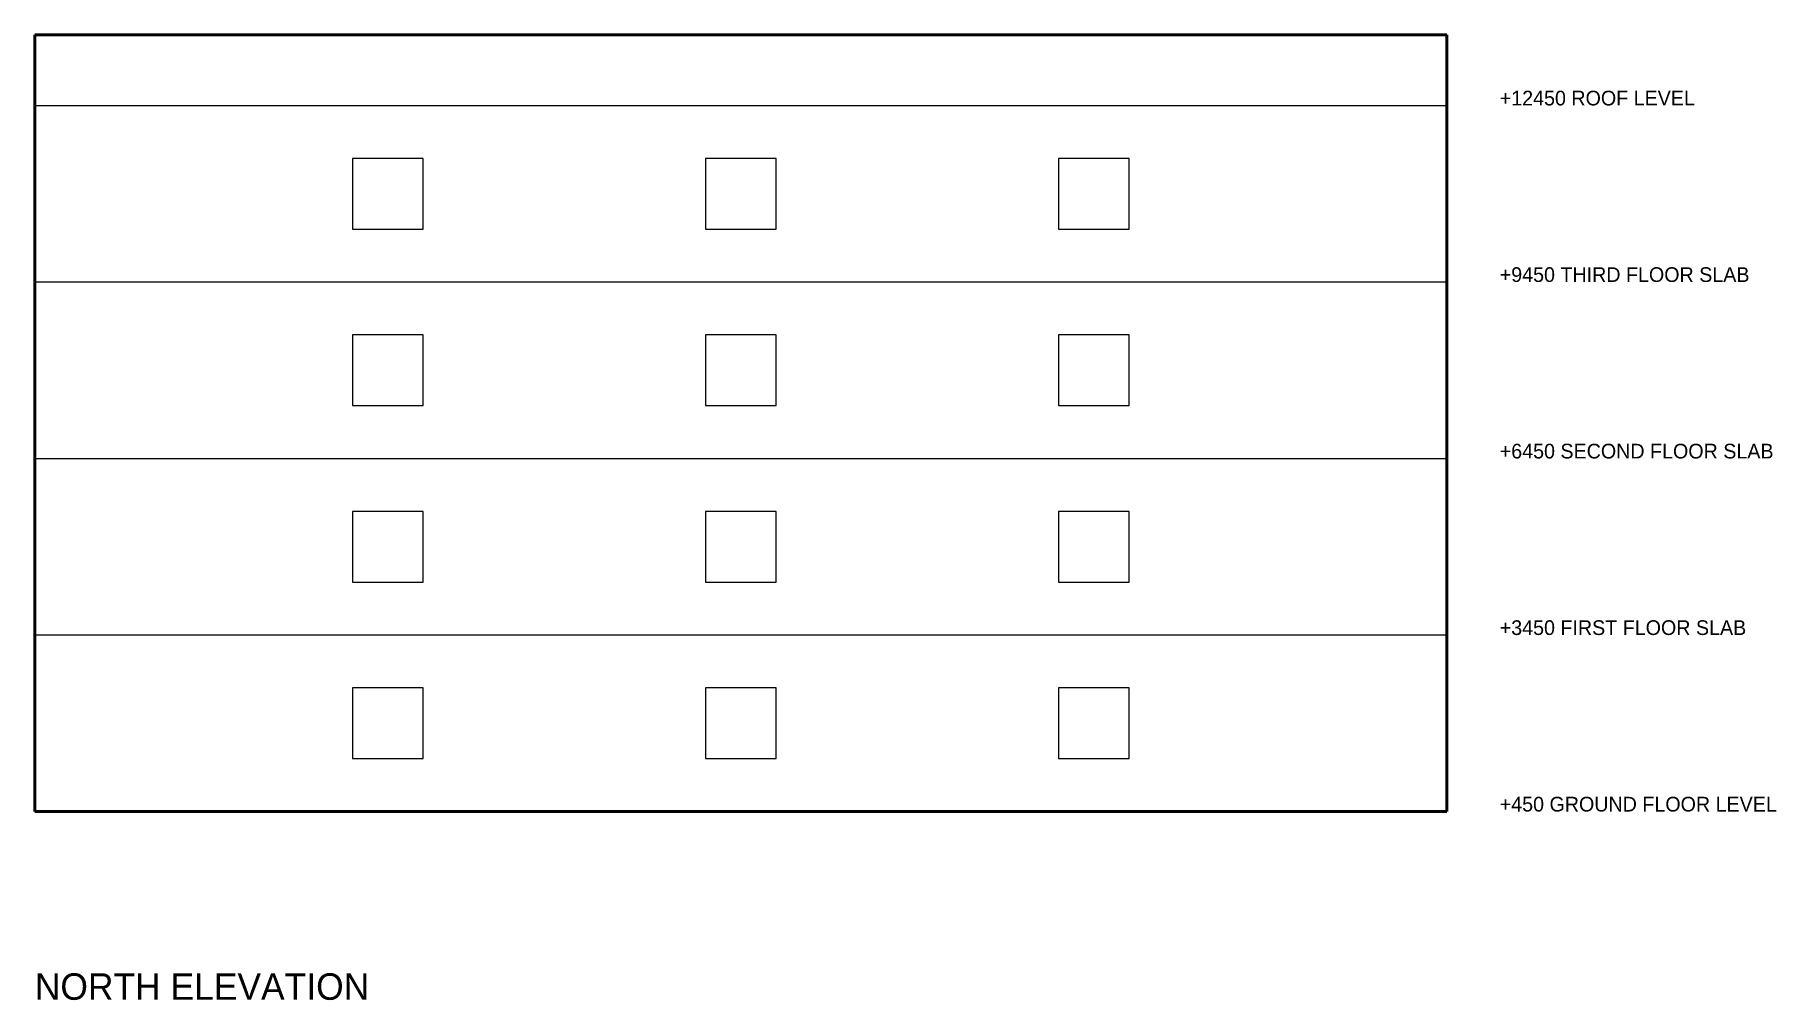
# Model space of a CAD drawing. Header units: metres. Extents: x 0 to 210, y -4 to 24.
# Drawn here: x 144 to 173.6, y -3.21 to 13.2 of the extents above; entities that cross this region are included whole.
import ezdxf

# ---------------------------------------------------------------- set-up
doc = ezdxf.new("R2010")
doc.units = ezdxf.units.M
for name, color, linetype in [('TEXT', 6, 'CONTINUOUS'), ('WALL', 4, 'CONTINUOUS'), ('WIND', 2, 'CONTINUOUS')]:
    doc.layers.add(name, color=color, linetype=linetype)

msp = doc.modelspace()

# ---------------------------------------------------------------- texts
at = {"layer": 'TEXT'}
for s, height, p in [('+12450 ROOF LEVEL', 0.25, (168.9, 12)), ('+9450 THIRD FLOOR SLAB', 0.25, (168.9, 9)), ('+6450 SECOND FLOOR SLAB', 0.25, (168.9, 6)), ('+3450 FIRST FLOOR SLAB', 0.25, (168.9, 3)), ('+450 GROUND FLOOR LEVEL', 0.25, (168.9, 0)), ('NORTH ELEVATION', 0.45, (144, -3.2))]:
    msp.add_text(s, height=height, dxfattribs=at).set_placement(p)

# ---------------------------------------------------------------- linework, layer by layer
at = {"layer": 'WALL', "lineweight": 50}
for p, q in [((168, 13.2), (144, 13.2)), ((144, 13.2), (144, 0)), ((168, 0), (168, 13.2)), ((144, 0), (168, 0))]:
    msp.add_line(p, q, dxfattribs=at)
at = {"layer": 'WALL'}
for p, q in [((144, 12), (168, 12)), ((144, 9), (168, 9)), ((144, 6), (168, 6)), ((144, 3), (168, 3)), ((144, 0), (168, 0))]:
    msp.add_line(p, q, dxfattribs=at)
at = {"layer": 'WIND'}
for points in [[(149.4, 9.9), (150.6, 9.9), (150.6, 11.1), (149.4, 11.1)], [(155.4, 9.9), (156.6, 9.9), (156.6, 11.1), (155.4, 11.1)], [(161.4, 9.9), (162.6, 9.9), (162.6, 11.1), (161.4, 11.1)], [(149.4, 6.9), (150.6, 6.9), (150.6, 8.1), (149.4, 8.1)], [(155.4, 6.9), (156.6, 6.9), (156.6, 8.1), (155.4, 8.1)], [(161.4, 6.9), (162.6, 6.9), (162.6, 8.1), (161.4, 8.1)], [(149.4, 3.9), (150.6, 3.9), (150.6, 5.1), (149.4, 5.1)], [(155.4, 3.9), (156.6, 3.9), (156.6, 5.1), (155.4, 5.1)], [(161.4, 3.9), (162.6, 3.9), (162.6, 5.1), (161.4, 5.1)], [(149.4, 0.9), (150.6, 0.9), (150.6, 2.1), (149.4, 2.1)], [(155.4, 0.9), (156.6, 0.9), (156.6, 2.1), (155.4, 2.1)], [(161.4, 0.9), (162.6, 0.9), (162.6, 2.1), (161.4, 2.1)]]:
    msp.add_lwpolyline(points, close=True, dxfattribs=at)

msp.set_redraw_order([(e.dxf.handle, doc.entitydb.next_handle()) for e in msp.query("TEXT MTEXT ATTDEF DIMENSION ARC_DIMENSION")])  # texts and dimensions are drawn at this point

doc.saveas('drawing.dxf')
